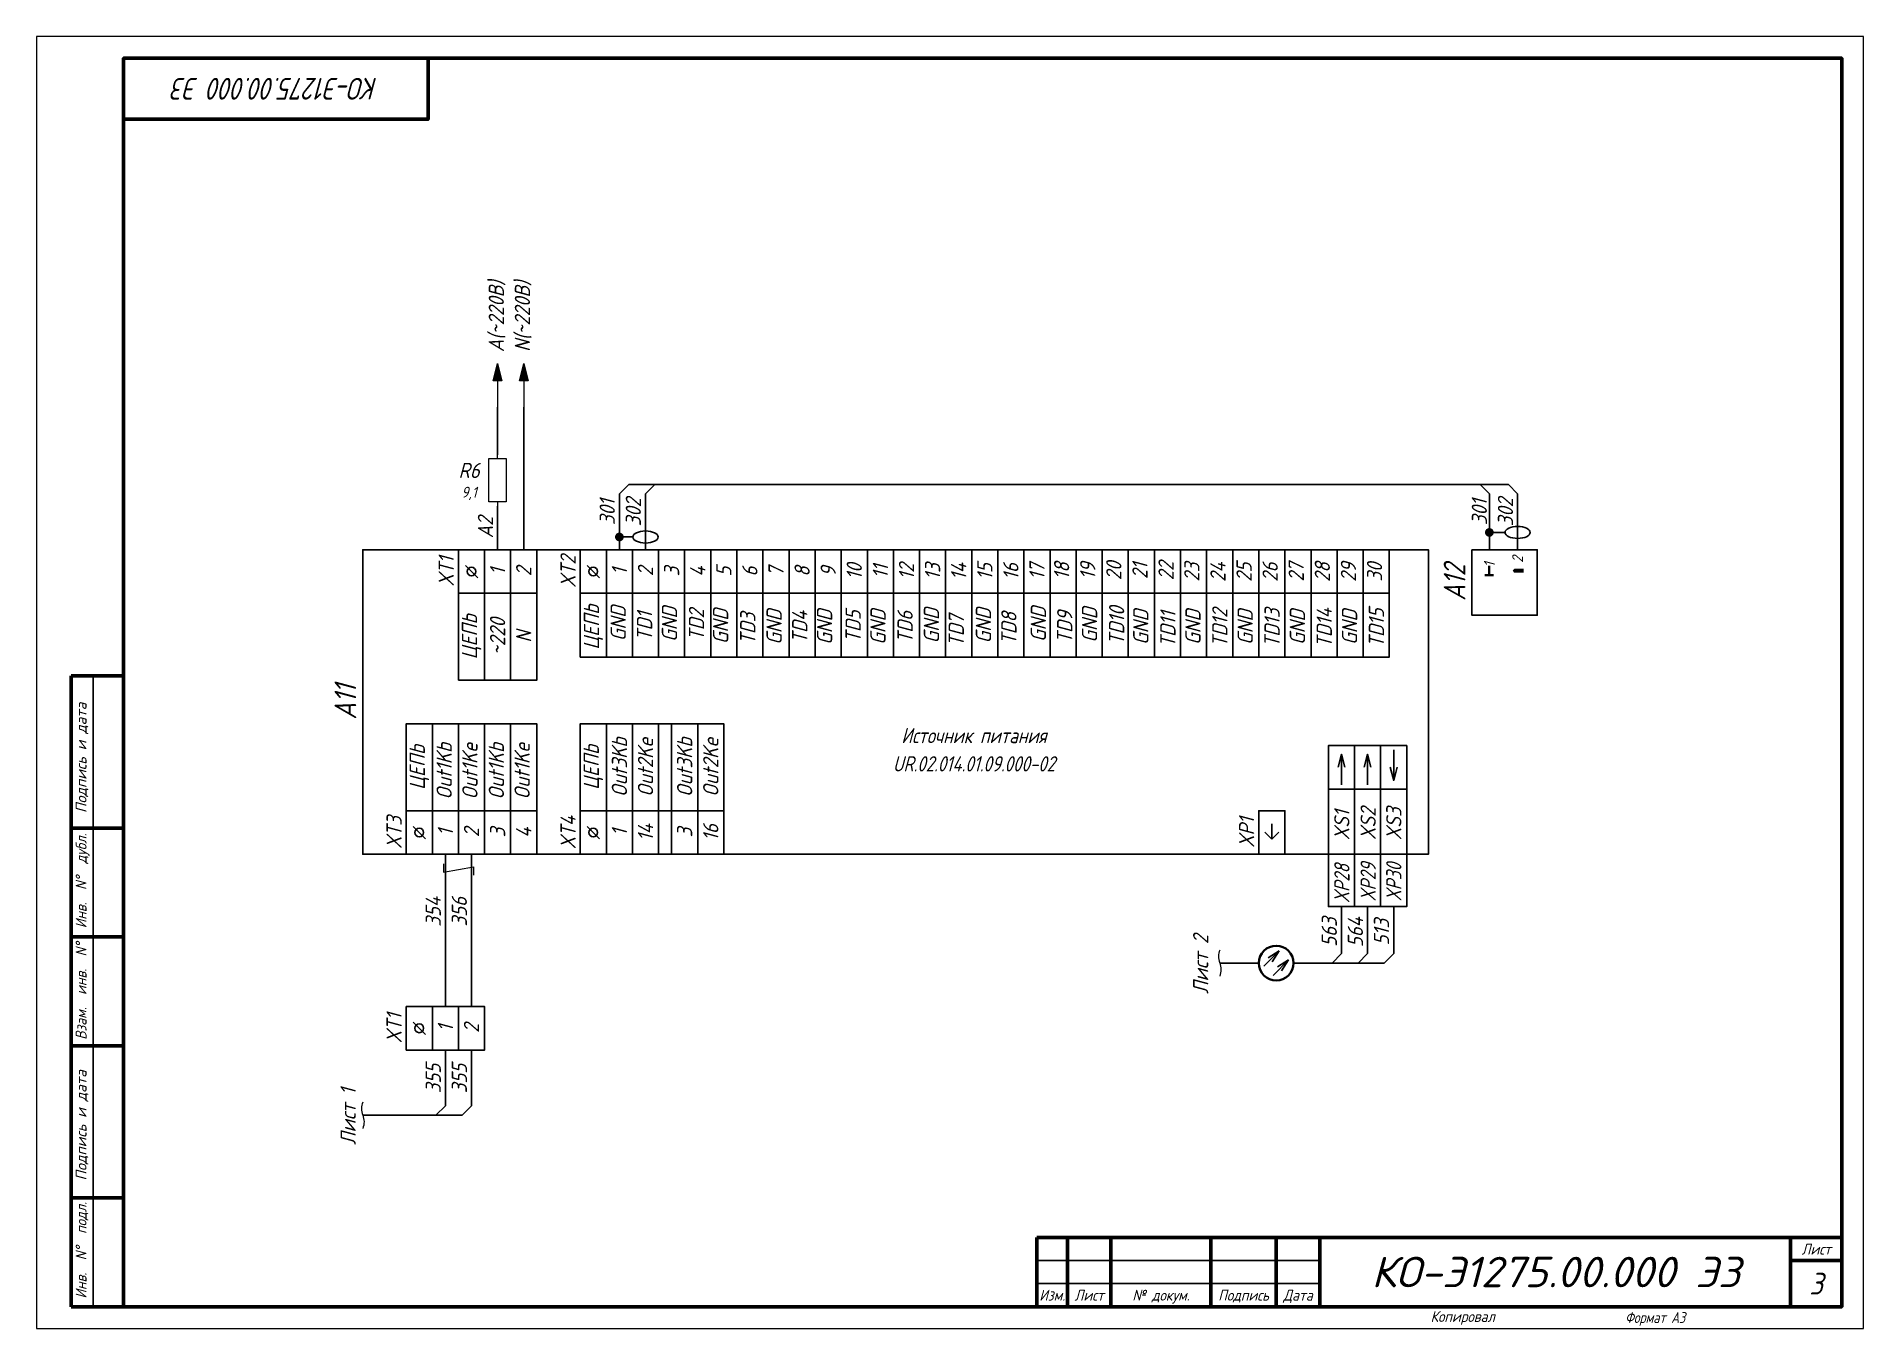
# Model space of a CAD drawing. Header units: millimetres. Extents: x -266 to 8003, y 0 to 8682.
# Drawn here: x 696.5 to 1116.5, y 1200.2 to 1497.2 of the extents above; entities that cross this region are included whole.
import ezdxf
from ezdxf.enums import TextEntityAlignment as Align

# ---------------------------------------------------------------- set-up
doc = ezdxf.new("R2010")
doc.units = ezdxf.units.MM
doc.linetypes.add('CENTER', pattern=[2, 1.25, -0.25, 0.25, -0.25])
doc.styles.add('GENISO', font='geniso.shx', dxfattribs={"width": 1.1, "height": 4})
doc.styles.add('GENISO_1', font='geniso.shx', dxfattribs={"oblique": 15, "height": 3.5})
doc.styles.get("Standard").update_dxf_attribs({"font": 'txt.shx'})
doc.styles.add('гост', font='simplex.shx', dxfattribs={"oblique": 15, "height": 2.25})
doc.dimstyles.new('ISO-25', dxfattribs={"dimtxt": 2.5, "dimasz": 2.5, "dimexe": 1.25, "dimexo": 0.625, "dimtad": 1, "dimtxsty": 'Standard', "dimcen": 2.5, "dimadec": 0, "dimazin": 0, "dimtfac": 1, "dimtmove": 0, "dimatfit": 3, "dimfxl": 1, "dimarcsym": 0})

msp = doc.modelspace()

# ---------------------------------------------------------------- texts
at = {"linetype": 'CENTER', "lineweight": 40, "style": 'GENISO_1', "oblique": 15, "width": 0.9}
msp.add_text('КО-Э1275.00.000 Э3', height=5, rotation=180, dxfattribs=at).set_placement((751.5, 1485.25), align=Align.MIDDLE_CENTER)
at = {"oblique": 15}
for s, style, p in [('A(~220В)', 'GENISO_1', (805, 1432.9)), ('N(~220В)', 'GENISO_1', (811, 1432.9)), ('301', 'GENISO_1', (830.5, 1387.9)), ('302', 'GENISO_1', (836.5, 1387.9)), ('301', 'GENISO_1', (1031, 1387.9)), ('302', 'GENISO_1', (1037, 1387.9)), ('А2', 'GENISO_1', (802.5, 1384.4)), ('XT1', 'GENISO', (793.5, 1374.25)), ('XT2', 'GENISO', (821.5, 1374.25)), ('XT3', 'GENISO', (781.5, 1314.25)), ('XT4', 'GENISO', (821.5, 1314.25)), ('XP1', 'GENISO', (977.5, 1314.25)), ('354', 'GENISO_1', (790.5, 1296.03)), ('356', 'GENISO_1', (796.5, 1296.03)), ('563', 'GENISO_1', (996.5, 1291.35)), ('564', 'GENISO_1', (1002.5, 1291.35)), ('513', 'GENISO_1', (1008.5, 1291.35)), ('XT1', 'GENISO', (781.5, 1269.25)), ('355', 'GENISO_1', (790.5, 1257.7)), ('355', 'GENISO_1', (796.5, 1257.7))]:
    msp.add_text(s, height=3.5, rotation=90, dxfattribs=dict(at, style=style)).set_placement(p, align=Align.BOTTOM_CENTER)
at = {"style": 'GENISO_1', "oblique": 15}
for s, height, p in [('R6', 3.5, (795.95, 1397.5)), ('9,1', 2.5, (795.95, 1392.5))]:
    msp.add_text(s, height=height, dxfattribs=at).set_placement(p, align=Align.MIDDLE_CENTER)
for s, p in [(' 2 ', (1037, 1379.25)), (' 1  ', (1030.5, 1379.25))]:
    msp.add_text(s, height=2.5, rotation=90, dxfattribs=at).set_placement(p, align=Align.MIDDLE_RIGHT)
at = {"style": 'GENISO', "oblique": 15}
for s, p in [('1', (802.5, 1374.25)), ('2', (808.5, 1374.25)), ('1', (830.5, 1374.25)), ('2', (836.5, 1374.25)), ('3', (842.5, 1374.25)), ('4', (848.5, 1374.25)), ('5', (854.5, 1374.25)), ('6', (860.5, 1374.25)), ('7', (866.5, 1374.25)), ('8', (872.5, 1374.25)), ('9', (878.5, 1374.25)), ('10', (884.5, 1374.25)), ('11', (890.5, 1374.25)), ('12', (896.5, 1374.25)), ('13', (902.5, 1374.25)), ('14', (908.5, 1374.25)), ('15', (914.5, 1374.25)), ('16', (920.5, 1374.25)), ('17', (926.5, 1374.25)), ('18', (932.17, 1374.39)), ('19', (938.17, 1374.39)), ('20', (944.17, 1374.39)), ('21', (950.17, 1374.39)), ('22', (956.17, 1374.39)), ('23', (962.1, 1374.11)), ('24', (968.1, 1374.11)), ('25', (974.1, 1374.11)), ('26', (980.1, 1374.11)), ('27', (986.1, 1374.11)), ('28', (992.1, 1374.11)), ('29', (998.1, 1374.11)), ('30', (1004.1, 1374.11)), ('ЦЕПЬ', (824.54, 1361.48)), ('GND', (830.22, 1362.29)), ('TD1', (836.28, 1361.61)), ('GND', (842, 1362.12)), ('TD2', (848.22, 1361.95)), ('GND', (853.77, 1361.61)), ('TD3', (860, 1361.11)), ('GND', (866.06, 1361.45)), ('TD4', (871.95, 1361.45)), ('GND', (877.67, 1361.45)), ('TD5', (884.23, 1361.61)), ('GND', (889.95, 1361.45)), ('TD6', (896.17, 1361.45)), ('GND', (902.23, 1361.78)), ('GND', (914.18, 1361.78)), ('TD8', (920.04, 1361.14)), ('GND', (926.81, 1362.11)), ('TD9', (932.86, 1361.43)), ('GND', (938.58, 1361.94)), ('TD10', (944.81, 1361.77)), ('GND', (950.36, 1361.43)), ('TD11', (956.59, 1360.93)), ('GND', (962.36, 1361.43)), ('TD12', (968.53, 1361.27)), ('GND', (974.36, 1361.43)), ('TD13', (980.53, 1361.27)), ('GND', (986.36, 1361.43)), ('TD14', (992.53, 1361.27)), ('GND', (998.36, 1361.43)), ('TD15', (1004.53, 1361.27)), ('ЦЕПЬ', (796.5, 1359.25)), ('~220', (802.5, 1359.25)), ('N', (808.5, 1359.25)), ('TD7', (907.95, 1360.62)), ('Out3Kb', (830.5, 1329.25)), ('Out2Ke', (836.5, 1329.25)), ('Out3Kb', (845.5, 1329.25)), ('Out2Ke', (851.5, 1329.25)), ('ЦЕПЬ', (784.5, 1329.25)), ('Out1Kb', (790.21, 1328.34)), ('Out1Ke', (796.13, 1328.34)), ('Out1Kb', (802.21, 1328.34)), ('Out1Ke', (808.13, 1328.34)), ('ЦЕПЬ', (824.5, 1329.25)), ('XS1', (996.59, 1315.93)), ('XS2', (1002.64, 1316.27)), ('XS3', (1008.53, 1316.27)), ('1', (790.5, 1314.25)), ('2', (796.5, 1314.25)), ('3', (802.5, 1314.25)), ('4', (808.5, 1314.25)), ('1', (830.5, 1314.25)), ('14', (836.5, 1314.25)), ('3', (845.5, 1314.25)), ('16', (851.5, 1314.25)), ('1', (790.5, 1269.25)), ('2', (796.5, 1269.25))]:
    msp.add_text(s, height=3.5, rotation=90, dxfattribs=at).set_placement(p, align=Align.MIDDLE)
at = {"style": 'GENISO_1', "oblique": 15}
for s, width, p in [('A12', 0.9, (1026.5, 1371.73)), ('A11', 0.95, (771.5, 1344.25))]:
    msp.add_text(s, height=5, rotation=90, dxfattribs=dict(at, width=width)).set_placement(p, align=Align.BOTTOM_CENTER)
at = {"lineweight": 40, "style": 'GENISO_1', "oblique": 15, "width": 1.1}
for p in [(708, 1318.75), (708, 1234.25)]:
    msp.add_text('Подпись и дата', height=2.5, rotation=90, dxfattribs=at).set_placement(p)
at = {"style": 'GENISO_1', "oblique": 15, "width": 0.9}
for s, p in [('Источник питания', (912, 1333.75)), ('UR.02.014.01.09.000-02', (912, 1327.25))]:
    msp.add_text(s, height=3.5, dxfattribs=at).set_placement(p, align=Align.BOTTOM_CENTER)
at = {"lineweight": 40, "style": 'GENISO_1', "oblique": 15}
for s, p in [('Инв.  N%%d  дубл.', (708, 1292.25)), ('Взам.  инв.  N%%d', (708, 1266.62)), ('Инв.  N%%d  подл.', (708, 1207.12))]:
    msp.add_text(s, height=2.5, rotation=90, dxfattribs=at).set_placement(p)
at = {"style": 'GENISO', "oblique": 15, "width": 0.9}
for s, p in [('XP28', (996.59, 1302.52)), ('XP29', (1002.64, 1302.85)), ('XP30', (1008.53, 1302.85))]:
    msp.add_text(s, height=3.5, rotation=90, dxfattribs=at).set_placement(p, align=Align.MIDDLE)
at = {"lineweight": -3, "style": 'GENISO_1', "oblique": 15}
for s, p in [('Лист 2', (964.13, 1283.96)), ('Лист 1', (768.13, 1248.96))]:
    msp.add_text(s, height=3.5, rotation=90, dxfattribs=at).set_placement(p, align=Align.MIDDLE_CENTER)
at = {"lineweight": 40, "style": 'GENISO_1', "oblique": 15}
for s, height, p in [('Лист', 2.5, (1105.65, 1218.48)), ('3', 5, (1105.61, 1210.55)), ('Изм.', 2.5, (930, 1207.9)), ('Лист', 2.5, (938.5, 1207.9)), ('№ докум.', 2.5, (955, 1207.9)), ('Подпись', 2.5, (974, 1207.9)), ('Дата', 2.5, (986.5, 1207.9)), ('Копировал', 2.5, (1024.38, 1203))]:
    msp.add_text(s, height=height, dxfattribs=at).set_placement(p, align=Align.MIDDLE_CENTER)
at = {"lineweight": 70, "style": 'гост', "oblique": 15}
msp.add_text('КО-Э1275.00.000 Э3', height=7, dxfattribs=at).set_placement((1045.79, 1213.23), align=Align.MIDDLE_CENTER)
at = {"lineweight": 40, "insert": (1061.72, 1204.01), "char_height": 2.5, "width": 19.2268, "attachment_point": 1, "style": 'GENISO_1'}
msp.add_mtext('\\pxt4;{\\FCS_Gost2304|c0;Формат А3}', dxfattribs=at)

# ---------------------------------------------------------------- blocks, each defined once
blk = doc.blocks.new('Стрелка')
at = {"lineweight": 20}
blk.add_hatch(color=256, dxfattribs=at).paths.add_polyline_path([(4, 0), (0, 1), (0, -1)])
for p, q in [((4, 0), (0, 1)), ((0, 1), (0, -1)), ((0, -1), (4, 0))]:
    blk.add_line(p, q, dxfattribs=at)

# ---------------------------------------------------------------- linework, layer by layer
at = {"lineweight": 20}
for p, q in [((802.5, 1418.08), (802.5, 1401.08)), ((808.5, 1418.08), (808.5, 1401.58)), ((802.5, 1400.25), (802.5, 1404.25)), ((802.5, 1390.25), (802.5, 1386.25)), ((790.03, 1307.03), (790.03, 1305.11)), ((790.03, 1305.11), (796.98, 1306.39)), ((796.98, 1306.39), (796.98, 1304.47))]:
    msp.add_line(p, q, dxfattribs=at)
for p, q in [((802.5, 1404.25), (802.5, 1412.08)), ((808.5, 1379.25), (808.5, 1412.08)), ((830.5, 1392.13), (832.63, 1394.25)), ((830.5, 1379.25), (830.5, 1392.13)), ((832.63, 1394.25), (1034.88, 1394.25)), ((836.5, 1392.13), (838.63, 1394.25)), ((836.5, 1379.25), (836.5, 1392.13)), ((1030.5, 1392.13), (1028.38, 1394.25)), ((1030.5, 1392.13), (1030.5, 1379.25)), ((1037, 1392.13), (1034.88, 1394.25)), ((1037, 1392.13), (1037, 1379.25)), ((802.5, 1379.25), (802.5, 1389.25)), ((833.6, 1382.2), (830.5, 1382.2)), ((1034.1, 1383.25), (1030.5, 1383.25)), ((797.92, 1372.84), (795.09, 1375.66)), ((825.92, 1372.84), (823.09, 1375.66)), ((785.92, 1312.84), (783.09, 1315.66)), ((825.92, 1312.84), (823.09, 1315.66)), ((980.5, 1316.25), (980.5, 1312.75)), ((790.5, 1309.25), (790.5, 1274.25)), ((796.5, 1309.25), (796.5, 1274.25)), ((996.5, 1286.42), (996.5, 1297.25)), ((1002.5, 1286.42), (1002.5, 1297.25)), ((1008.5, 1286.42), (1008.5, 1297.25)), ((982.21, 1287.08), (979.68, 1285.47)), ((982.21, 1287.08), (979.68, 1285.47)), ((982.21, 1287.08), (980.6, 1284.55)), ((982.21, 1287.08), (980.6, 1284.55)), ((996.5, 1286.42), (994.33, 1284.25)), ((1002.5, 1286.42), (1000.33, 1284.25)), ((1008.5, 1286.42), (1006.33, 1284.25)), ((977.5, 1284.25), (968.5, 1284.25)), ((984.33, 1284.96), (981.8, 1283.35)), ((984.33, 1284.96), (981.8, 1283.35)), ((984.33, 1284.96), (982.72, 1282.43)), ((984.33, 1284.96), (982.72, 1282.43)), ((1006.33, 1284.25), (985.5, 1284.25)), ((785.92, 1267.84), (783.09, 1270.66)), ((790.5, 1264.25), (790.5, 1251.42)), ((796.5, 1264.25), (796.5, 1251.42)), ((771.5, 1249.25), (794.33, 1249.25)), ((790.5, 1251.42), (788.33, 1249.25)), ((796.5, 1251.42), (794.33, 1249.25))]:
    msp.add_line(p, q)
at = {"lineweight": 60}
for p, q in [((704.5, 1205.25), (704.5, 1350.25)), ((716.5, 1350.25), (704.5, 1350.25)), ((716.5, 1315.25), (704.5, 1315.25)), ((716.5, 1290.25), (704.5, 1290.25)), ((716.5, 1265.25), (704.5, 1265.25)), ((716.5, 1230.25), (704.5, 1230.25)), ((926.5, 1221.15), (1111.5, 1221.15)), ((926.5, 1221.15), (926.5, 1205.25)), ((933.5, 1221.15), (933.5, 1205.25)), ((943.5, 1221.15), (943.5, 1205.25)), ((966.5, 1221.15), (966.5, 1205.25)), ((981.5, 1221.15), (981.5, 1205.25)), ((991.5, 1221.15), (991.5, 1205.25)), ((1099.71, 1205.25), (1099.71, 1221.15)), ((1099.71, 1215.85), (1111.5, 1215.85)), ((716.5, 1205.25), (704.5, 1205.25))]:
    msp.add_line(p, q, dxfattribs=at)
at = {"lineweight": 30}
for p, q in [((709.5, 1205.25), (709.5, 1350.25)), ((926.5, 1215.85), (991.5, 1215.85)), ((926.5, 1210.55), (991.5, 1210.55))]:
    msp.add_line(p, q, dxfattribs=at)
at = {"ltscale": 0.1}
for p, q in [((982.21, 1287.08), (978.67, 1283.54)), ((982.21, 1287.08), (978.67, 1283.54)), ((984.33, 1284.96), (980.8, 1281.42)), ((984.33, 1284.96), (980.8, 1281.42))]:
    msp.add_line(p, q, dxfattribs=at)
at = {"lineweight": 20}
for points in [[(696.5, 1200.25), (1116.5, 1200.25), (1116.5, 1497.25), (696.5, 1497.25)], [(800.5, 1400.25), (804.5, 1400.25), (804.5, 1390.25), (800.5, 1390.25)]]:
    msp.add_lwpolyline(points, close=True, dxfattribs=at)
at = {"lineweight": 60}
msp.add_lwpolyline([(716.5, 1205.25), (1111.5, 1205.25), (1111.5, 1492.25), (716.5, 1492.25)], close=True, dxfattribs=at)
msp.add_lwpolyline([(716.5, 1478.25), (786.5, 1478.25), (786.5, 1492.25)], dxfattribs=at)
at = {"const_width": 1}
for points in [[(831, 1382.2, -1), (830, 1382.2, -1)], [(1031, 1383.25, 1), (1030, 1383.25, 1)]]:
    msp.add_lwpolyline(points, format="xyb", close=True, dxfattribs=at)
for points in [[(1016.5, 1309.25), (771.5, 1309.25), (771.5, 1379.25), (1016.5, 1379.25), (1016.5, 1309.25), (1016.5, 1309.25)], [(980.5, 1312.75), (978.9, 1314.35)], [(980.5, 1312.75), (982.1, 1314.35)]]:
    msp.add_lwpolyline(points)
for points in [[(793.5, 1369.25), (793.5, 1379.25), (799.5, 1379.25), (799.5, 1369.25)], [(799.5, 1369.25), (799.5, 1379.25), (805.5, 1379.25), (805.5, 1369.25)], [(805.5, 1369.25), (805.5, 1379.25), (811.5, 1379.25), (811.5, 1369.25)], [(821.5, 1369.25), (821.5, 1379.25), (827.5, 1379.25), (827.5, 1369.25)], [(827.5, 1369.25), (827.5, 1379.25), (833.5, 1379.25), (833.5, 1369.25)], [(833.5, 1369.25), (833.5, 1379.25), (839.5, 1379.25), (839.5, 1369.25)], [(839.5, 1369.25), (839.5, 1379.25), (845.5, 1379.25), (845.5, 1369.25)], [(845.5, 1369.25), (845.5, 1379.25), (851.5, 1379.25), (851.5, 1369.25)], [(851.5, 1369.25), (851.5, 1379.25), (857.5, 1379.25), (857.5, 1369.25)], [(857.5, 1369.25), (857.5, 1379.25), (863.5, 1379.25), (863.5, 1369.25)], [(863.5, 1369.25), (863.5, 1379.25), (869.5, 1379.25), (869.5, 1369.25)], [(869.5, 1369.25), (869.5, 1379.25), (875.5, 1379.25), (875.5, 1369.25)], [(875.5, 1369.25), (875.5, 1379.25), (881.5, 1379.25), (881.5, 1369.25)], [(881.5, 1369.25), (881.5, 1379.25), (887.5, 1379.25), (887.5, 1369.25)], [(887.5, 1369.25), (887.5, 1379.25), (893.5, 1379.25), (893.5, 1369.25)], [(893.5, 1369.25), (893.5, 1379.25), (899.5, 1379.25), (899.5, 1369.25)], [(899.5, 1369.25), (899.5, 1379.25), (905.5, 1379.25), (905.5, 1369.25)], [(905.5, 1369.25), (905.5, 1379.25), (911.5, 1379.25), (911.5, 1369.25)], [(911.5, 1369.25), (911.5, 1379.25), (917.5, 1379.25), (917.5, 1369.25)], [(917.5, 1369.25), (917.5, 1379.25), (923.5, 1379.25), (923.5, 1369.25)], [(923.5, 1369.25), (923.5, 1379.25), (929.5, 1379.25), (929.5, 1369.25)], [(929.5, 1369.25), (929.5, 1379.25), (935.5, 1379.25), (935.5, 1369.25)], [(935.5, 1369.25), (935.5, 1379.25), (941.5, 1379.25), (941.5, 1369.25)], [(941.5, 1369.25), (941.5, 1379.25), (947.5, 1379.25), (947.5, 1369.25)], [(947.5, 1369.25), (947.5, 1379.25), (953.5, 1379.25), (953.5, 1369.25)], [(953.5, 1369.25), (953.5, 1379.25), (959.5, 1379.25), (959.5, 1369.25)], [(959.5, 1369.25), (959.5, 1379.25), (965.5, 1379.25), (965.5, 1369.25)], [(965.5, 1369.25), (965.5, 1379.25), (971.5, 1379.25), (971.5, 1369.25)], [(971.5, 1369.25), (971.5, 1379.25), (977.5, 1379.25), (977.5, 1369.25)], [(977.5, 1369.25), (977.5, 1379.25), (983.5, 1379.25), (983.5, 1369.25)], [(983.5, 1369.25), (983.5, 1379.25), (989.5, 1379.25), (989.5, 1369.25)], [(989.5, 1369.25), (989.5, 1379.25), (995.5, 1379.25), (995.5, 1369.25)], [(995.5, 1369.25), (995.5, 1379.25), (1001.5, 1379.25), (1001.5, 1369.25)], [(1001.5, 1369.25), (1001.5, 1379.25), (1007.5, 1379.25), (1007.5, 1369.25)], [(793.5, 1349.25), (793.5, 1369.25), (799.5, 1369.25), (799.5, 1349.25)], [(799.5, 1349.25), (799.5, 1369.25), (805.5, 1369.25), (805.5, 1349.25)], [(805.5, 1349.25), (805.5, 1369.25), (811.5, 1369.25), (811.5, 1349.25)], [(821.5, 1354.61), (821.5, 1369.25), (827.5, 1369.25), (827.5, 1354.61)], [(827.5, 1354.61), (827.5, 1369.25), (833.5, 1369.25), (833.5, 1354.61)], [(833.5, 1354.61), (833.5, 1369.25), (839.5, 1369.25), (839.5, 1354.61)], [(839.5, 1354.61), (839.5, 1369.25), (845.5, 1369.25), (845.5, 1354.61)], [(845.5, 1354.61), (845.5, 1369.25), (851.5, 1369.25), (851.5, 1354.61)], [(851.5, 1354.61), (851.5, 1369.25), (857.5, 1369.25), (857.5, 1354.61)], [(857.5, 1354.61), (857.5, 1369.25), (863.5, 1369.25), (863.5, 1354.61)], [(863.5, 1354.61), (863.5, 1369.25), (869.5, 1369.25), (869.5, 1354.61)], [(869.5, 1354.61), (869.5, 1369.25), (875.5, 1369.25), (875.5, 1354.61)], [(875.5, 1354.61), (875.5, 1369.25), (881.5, 1369.25), (881.5, 1354.61)], [(881.5, 1354.61), (881.5, 1369.25), (887.5, 1369.25), (887.5, 1354.61)], [(887.5, 1354.61), (887.5, 1369.25), (893.5, 1369.25), (893.5, 1354.61)], [(893.5, 1354.61), (893.5, 1369.25), (899.5, 1369.25), (899.5, 1354.61)], [(899.5, 1354.61), (899.5, 1369.25), (905.5, 1369.25), (905.5, 1354.61)], [(905.5, 1354.61), (905.5, 1369.25), (911.5, 1369.25), (911.5, 1354.61)], [(911.5, 1354.61), (911.5, 1369.25), (917.5, 1369.25), (917.5, 1354.61)], [(917.5, 1354.61), (917.5, 1369.25), (923.5, 1369.25), (923.5, 1354.61)], [(923.5, 1354.61), (923.5, 1369.25), (929.5, 1369.25), (929.5, 1354.61)], [(929.5, 1354.61), (929.5, 1369.25), (935.5, 1369.25), (935.5, 1354.61)], [(935.5, 1354.61), (935.5, 1369.25), (941.5, 1369.25), (941.5, 1354.61)], [(941.5, 1354.61), (941.5, 1369.25), (947.5, 1369.25), (947.5, 1354.61)], [(947.5, 1354.61), (947.5, 1369.25), (953.5, 1369.25), (953.5, 1354.61)], [(953.5, 1354.61), (953.5, 1369.25), (959.5, 1369.25), (959.5, 1354.61)], [(959.5, 1354.61), (959.5, 1369.25), (965.5, 1369.25), (965.5, 1354.61)], [(965.5, 1354.61), (965.5, 1369.25), (971.5, 1369.25), (971.5, 1354.61)], [(971.5, 1354.61), (971.5, 1369.25), (977.5, 1369.25), (977.5, 1354.61)], [(977.5, 1354.61), (977.5, 1369.25), (983.5, 1369.25), (983.5, 1354.61)], [(983.5, 1354.61), (983.5, 1369.25), (989.5, 1369.25), (989.5, 1354.61)], [(989.5, 1354.61), (989.5, 1369.25), (995.5, 1369.25), (995.5, 1354.61)], [(995.5, 1354.61), (995.5, 1369.25), (1001.5, 1369.25), (1001.5, 1354.61)], [(1001.5, 1354.61), (1001.5, 1369.25), (1007.5, 1369.25), (1007.5, 1354.61)], [(781.5, 1319.25), (781.5, 1339.25), (787.5, 1339.25), (787.5, 1319.25)], [(787.5, 1319.25), (787.5, 1339.25), (793.5, 1339.25), (793.5, 1319.25)], [(793.5, 1319.25), (793.5, 1339.25), (799.5, 1339.25), (799.5, 1319.25)], [(799.5, 1319.25), (799.5, 1339.25), (805.5, 1339.25), (805.5, 1319.25)], [(805.5, 1319.25), (805.5, 1339.25), (811.5, 1339.25), (811.5, 1319.25)], [(821.5, 1319.25), (821.5, 1339.25), (827.5, 1339.25), (827.5, 1319.25)], [(827.5, 1319.25), (827.5, 1339.25), (833.5, 1339.25), (833.5, 1319.25)], [(833.5, 1319.25), (833.5, 1339.25), (839.5, 1339.25), (839.5, 1319.25)], [(839.5, 1319.25), (839.5, 1339.25), (842.5, 1339.25), (842.5, 1319.25)], [(842.5, 1319.25), (842.5, 1339.25), (848.5, 1339.25), (848.5, 1319.25)], [(848.5, 1319.25), (848.5, 1339.25), (854.5, 1339.25), (854.5, 1319.25)], [(999.5, 1334.25), (999.5, 1324.25), (993.5, 1324.25), (993.5, 1334.25)], [(1005.5, 1334.25), (1005.5, 1324.25), (999.5, 1324.25), (999.5, 1334.25)], [(1011.5, 1324.25), (1011.5, 1334.25), (1005.5, 1334.25), (1005.5, 1324.25)], [(993.5, 1309.25), (993.5, 1324.25), (999.5, 1324.25), (999.5, 1309.25)], [(999.5, 1309.25), (999.5, 1324.25), (1005.5, 1324.25), (1005.5, 1309.25)], [(1005.5, 1309.25), (1005.5, 1324.25), (1011.5, 1324.25), (1011.5, 1309.25)], [(781.5, 1309.25), (781.5, 1319.25), (787.5, 1319.25), (787.5, 1309.25)], [(787.5, 1309.25), (787.5, 1319.25), (793.5, 1319.25), (793.5, 1309.25)], [(793.5, 1309.25), (793.5, 1319.25), (799.5, 1319.25), (799.5, 1309.25)], [(799.5, 1309.25), (799.5, 1319.25), (805.5, 1319.25), (805.5, 1309.25)], [(805.5, 1309.25), (805.5, 1319.25), (811.5, 1319.25), (811.5, 1309.25)], [(821.5, 1309.25), (821.5, 1319.25), (827.5, 1319.25), (827.5, 1309.25)], [(827.5, 1309.25), (827.5, 1319.25), (833.5, 1319.25), (833.5, 1309.25)], [(833.5, 1309.25), (833.5, 1319.25), (839.5, 1319.25), (839.5, 1309.25)], [(839.5, 1309.25), (839.5, 1319.25), (842.5, 1319.25), (842.5, 1309.25)], [(842.5, 1309.25), (842.5, 1319.25), (848.5, 1319.25), (848.5, 1309.25)], [(848.5, 1309.25), (848.5, 1319.25), (854.5, 1319.25), (854.5, 1309.25)], [(977.5, 1309.25), (977.5, 1319.25), (983.5, 1319.25), (983.5, 1309.25)], [(999.5, 1309.25), (999.5, 1297.25), (993.5, 1297.25), (993.5, 1309.25)], [(1005.5, 1309.25), (1005.5, 1297.25), (999.5, 1297.25), (999.5, 1309.25)], [(1011.5, 1309.25), (1011.5, 1297.25), (1005.5, 1297.25), (1005.5, 1309.25)], [(781.5, 1264.25), (781.5, 1274.25), (787.5, 1274.25), (787.5, 1264.25)], [(787.5, 1264.25), (787.5, 1274.25), (793.5, 1274.25), (793.5, 1264.25)], [(793.5, 1264.25), (793.5, 1274.25), (799.5, 1274.25), (799.5, 1264.25)]]:
    msp.add_lwpolyline(points, close=True)
at = {"linetype": 'Continuous'}
msp.add_lwpolyline([(1026.5, 1379.25), (1026.5, 1364.21), (1041.5, 1364.21), (1041.5, 1379.25)], close=True, dxfattribs=at)
at = {"const_width": 0.5}
for points in [[(1030.46, 1375.61), (1030.46, 1373.44), (1029.41, 1373.44)], [(1030.46, 1375.61), (1030.46, 1373.44), (1031.52, 1373.44)]]:
    msp.add_lwpolyline(points, dxfattribs=at)
msp.add_lwpolyline([(1035.86, 1374.44, 0, 2.5, 0), (1036.86, 1374.44, 0.9, 0.9, 0), (1038.36, 1374.44, 0.9, 0.9, 0)], format="xyseb")
for centre, radius in [((796.5, 1374.25), 1), ((824.5, 1374.25), 1), ((784.5, 1314.25), 1), ((824.5, 1314.25), 1), ((981.5, 1284.25), 4), ((784.5, 1269.25), 1)]:
    msp.add_circle(centre, radius)
at = {"lineweight": 40}
msp.add_circle((981.5, 1284.25), 4, dxfattribs=at)
at = {"linetype": 'ByBlock', "ltscale": 0.1, "extrusion": (0, 0, -1)}
msp.add_ellipse((836.5, 1382.2), major_axis=(-2.9, 0), ratio=0.476159, dxfattribs=at)
at = {"ltscale": 0.1, "extrusion": (0, 0, -1)}
msp.add_ellipse((1037, 1383.25), major_axis=(-2.9, 0), ratio=0.476159, dxfattribs=at)
at = {"lineweight": 20}
for points in [[(968.5, 1287.25), (968.21, 1285.87), (968.5, 1284.25), (968.8, 1282.79), (968.5, 1281.25)], [(771.5, 1252.25), (771.21, 1250.87), (771.5, 1249.25), (771.8, 1247.79), (771.5, 1246.25)]]:
    msp.add_spline(points, degree=3, dxfattribs=at)

# ---------------------------------------------------------------- block references
at = {"lineweight": 20, "xscale": -1, "rotation": 270}
for p in [(802.5, 1418.08), (808.5, 1418.08)]:
    msp.add_blockref('Стрелка', p, dxfattribs=at)

msp.set_redraw_order([(e.dxf.handle, doc.entitydb.next_handle()) for e in msp.query("TEXT MTEXT ATTDEF DIMENSION ARC_DIMENSION")])  # texts and dimensions are drawn at this point

# ---------------------------------------------------------------- leaders
for points in [[(996.5, 1332.25), (996.5, 1325.25)], [(1002.5, 1332.25), (1002.5, 1325.25)], [(1008.5, 1326.25), (1008.5, 1333.25)]]:
    msp.add_leader(points, dimstyle='ISO-25', override={"dimasz": 3, "dimgap": 0.625, "dimtad": 0, "dimldrblk": 'OPEN30'})

doc.saveas('drawing.dxf')
